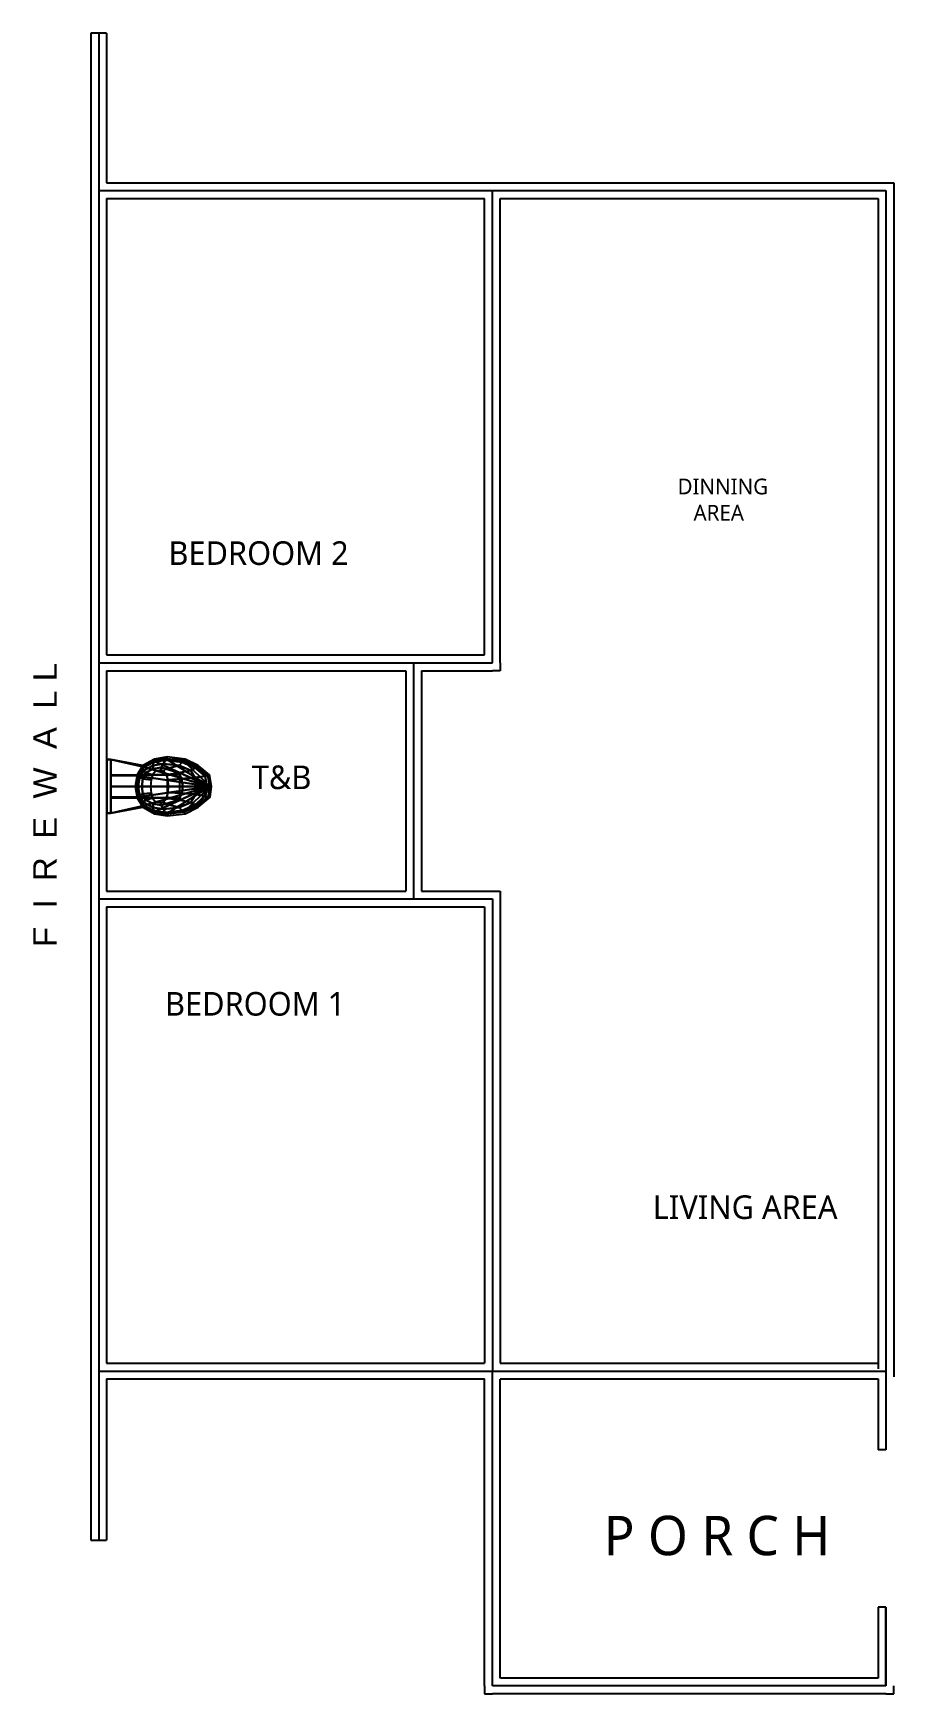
# Model space of a CAD drawing. Header units: millimetres. Extents: x 18078 to 182092, y 10648 to 75430.
# Drawn here: x 28132 to 33598, y 64880 to 75430 of the extents above; entities that cross this region are included whole.
import ezdxf

# ---------------------------------------------------------------- set-up
doc = ezdxf.new("R2010")
doc.units = ezdxf.units.MM
doc.linetypes.add('HIDDEN2', pattern=[4.7625, 3.175, -1.5875])
doc.layers.add('A-Roof-Slab', color=12, linetype='Continuous', lineweight=35)
doc.styles.add('Annotative', font='romans.shx')
doc.styles.add('RomanS', font='romans.shx')

msp = doc.modelspace()

# ---------------------------------------------------------------- texts
at = {"insert": (32224.9, 72600.5, 300), "char_height": 100, "attachment_point": 1, "style": 'RomanS'}
msp.add_mtext_dynamic_manual_height_columns('{\\fSegoe UI Black|b0|i0|c0|p34;DINNING\\P   AREA}', width=2392.512, gutter_width=1250, heights=[0], dxfattribs=at)
at = {"attachment_point": 1, "style": 'Annotative'}
for s, insert, char_height, width in [('{\\fSegoe UI Black|b0|i0|c0|p34;BEDROOM 2}', (28990.9, 72202.1, 300), 150, 1390.131), ('{\\fSegoe UI Black|b0|i0|c0|p34;T&B}', (29520.2, 70777.8, 300), 150, 1390.131), ('{\\fSegoe UI Black|b0|i0|c0|p34;BEDROOM 1}', (28969, 69338.7, 300), 150, 1577), ('{\\fSegoe UI Black|b0|i0|c0|p34;LIVING AREA}', (32067.6, 68046.9, 300), 150, 2032.808), ('{\\fSegoe UI Black|b0|i0|c0|p34;P O R C H}', (31755, 66010.8, 300), 250, 1854)]:
    msp.add_mtext(s, dxfattribs=dict(at, insert=insert, char_height=char_height, width=width))
at = {"layer": 'A-Roof-Slab', "color": 7, "lineweight": -2, "insert": (28131.9, 69625), "char_height": 150, "attachment_point": 1, "rotation": 90, "style": 'RomanS'}
msp.add_mtext_dynamic_manual_height_columns('{\\fSwis721 Blk BT|b0|i0|c0|p34;\\C9;\\c13289671;F  I  R  E  W  A  L L}', width=2187.825, gutter_width=1250, heights=[198.3], dxfattribs=at)

# ---------------------------------------------------------------- blocks, each defined once
blk = doc.blocks.new('M_BATH_TOIL_3D TOILET - FLUSH VALVE_M')
at = {"color": 0, "linetype": 'ByBlock', "lineweight": -2}
for points in [[(0, -171.146848, 415), (25.402105, -171.146848, 415), (25.402105, 171.146848, 415), (0, 171.146848, 415)], [(25.402105, 171.146848, 365.2), (25.402105, 171.146848, 83), (0, 171.146848, 83), (0, 171.146848, 365.2)], [(0, 171.146848, 415), (25.402105, 171.146848, 415), (25.402105, 171.146848, 365.2), (0, 171.146848, 365.2)], [(0, 171.146848, 83), (0, -171.146848, 83), (0, -171.146848, 415), (0, 171.146848, 415)], [(231.056996, 123.616472, 415), (25.402105, 171.146848, 415), (25.402105, 68.054097, 415), (197.761025, 68.054097, 415)], [(25.402105, 70.354066, 83), (25.402105, 171.146848, 83), (25.402105, 171.146848, 365.2), (25.402105, 74.176808, 365.2)], [(25.402105, 171.146848, 415), (231.056996, 123.616472, 415), (228.777578, 132.835551, 365.2), (25.402105, 171.146848, 365.2)], [(197.761025, 66.99125, 415), (231.056996, 122.553625, 415), (228.777578, 131.848953, 365.2), (193.8599, 72.288128, 365.2)], [(197.824834, 64.31771, 315.4), (195.671681, 69.115983, 365.2), (229.039159, 125.764735, 365.2), (229.063939, 117.06888, 315.4)], [(235.543637, 101.553739, 265.6), (209.385931, 55.783643, 265.6), (197.824834, 64.31771, 315.4), (229.063939, 117.06888, 315.4)], [(302.191542, 160.621201, 415), (302.68574, 172.857625, 365.2), (228.777578, 131.848953, 365.2), (231.056996, 122.553625, 415)], [(229.063939, 117.06888, 315.4), (229.039159, 125.764735, 365.2), (300.495658, 164.727211, 365.2), (297.176119, 153.306916, 315.4)], [(297.176119, 153.306916, 315.4), (296.176263, 133.246616, 265.6), (235.543637, 101.553739, 265.6), (229.063939, 117.06888, 315.4)], [(296.176263, 133.246616, 265.6), (295.803641, 111.920571, 224.1), (247.009847, 85.034227, 224.1), (235.543637, 101.553739, 265.6)], [(295.803641, 111.920571, 224.1), (309.603867, 96.652106, 207.5), (291.634613, 72.373409, 207.5), (247.009847, 85.034227, 224.1)], [(346.003775, 120.248609, 224.1), (295.803641, 111.920571, 224.1), (296.176263, 133.246616, 265.6), (361.787831, 143.823006, 265.6)], [(345.591052, 102.761081, 207.5), (309.603867, 96.652106, 207.5), (295.803641, 111.920571, 224.1), (346.003775, 120.248609, 224.1)], [(361.787831, 143.823006, 265.6), (296.176263, 133.246616, 265.6), (297.176119, 153.306916, 315.4), (371.832231, 165.552449, 315.4)], [(300.495658, 164.727211, 365.2), (378.847078, 177.86898, 365.2), (371.832231, 165.552449, 315.4), (297.176119, 153.306916, 315.4)], [(383.72152, 186.666909, 365.2), (302.68574, 172.857625, 365.2), (302.191542, 160.621201, 415), (380.507567, 173.537121, 415)], [(376.203908, 111.920571, 224.1), (361.578237, 96.652106, 207.5), (345.591052, 102.761081, 207.5), (346.003775, 120.248609, 224.1)], [(460.699399, 133.246616, 265.6), (376.203908, 111.920571, 224.1), (346.003775, 120.248609, 224.1), (361.787831, 143.823006, 265.6)], [(379.547491, 72.373409, 207.5), (361.578237, 96.652106, 207.5), (376.203908, 111.920571, 224.1), (458.297702, 85.034227, 224.1)], [(479.788342, 153.306916, 315.4), (460.699399, 133.246616, 265.6), (361.787831, 143.823006, 265.6), (371.832231, 165.552449, 315.4)], [(371.832231, 165.552449, 315.4), (378.847078, 177.86898, 365.2), (486.395354, 167.83408, 365.2), (479.788342, 153.306916, 315.4)], [(458.297702, 85.034227, 224.1), (376.203908, 111.920571, 224.1), (460.699399, 133.246616, 265.6), (534.632025, 101.553739, 265.6)], [(492.123592, 160.621201, 415), (498.0573, 172.857625, 365.2), (383.72152, 186.666909, 365.2), (380.507567, 173.537121, 415)], [(534.632025, 101.553739, 265.6), (460.699399, 133.246616, 265.6), (479.788342, 153.306916, 315.4), (561.200522, 117.06888, 315.4)], [(486.395354, 167.83408, 365.2), (570.254996, 125.764735, 365.2), (561.200522, 117.06888, 315.4), (479.788342, 153.306916, 315.4)], [(580.265462, 131.848953, 365.2), (498.0573, 172.857625, 365.2), (492.123592, 160.621201, 415), (576.558138, 122.553625, 415)], [(625.739627, 64.31771, 315.4), (560.789732, 55.783643, 265.6), (534.632025, 101.553739, 265.6), (561.200522, 117.06888, 315.4)], [(625.739627, 64.31771, 315.4), (561.200522, 117.06888, 315.4), (570.254996, 125.764735, 365.2), (641.922475, 69.115983, 365.2)], [(653.48314, 72.288128, 365.2), (580.265462, 131.848953, 365.2), (576.558138, 122.553625, 415), (643.154109, 66.99125, 415)], [(198.775406, 74.351248, 365.2), (198.775406, 70.354066, 83), (25.402105, 70.354066, 83), (25.402105, 74.176808, 365.2)], [(25.402105, 68.054097, 415), (25.402105, -0.531424, 415), (185.721086, -0.531424, 415), (197.761025, 68.054097, 415)], [(181.166238, -0.493299, 365.2), (185.721086, -0.531424, 415), (197.761025, 66.99125, 415), (193.8599, 72.288128, 365.2)], [(183.55523, -0.02604, 365.2), (195.671681, 69.115983, 365.2), (197.824834, 64.31771, 315.4), (186.495919, 0.019188, 315.4)], [(197.824834, -64.279334, 315.4), (195.671681, -69.168063, 365.2), (183.55523, -0.02604, 365.2), (186.495919, 0.019188, 315.4)], [(197.824834, 64.31771, 315.4), (209.385931, 55.783643, 265.6), (199.820123, -0.493299, 265.6), (186.495919, 0.019188, 315.4)], [(199.820123, -0.493299, 265.6), (209.385931, -56.77024, 265.6), (197.824834, -64.279334, 315.4), (186.495919, 0.019188, 315.4)], [(203.820303, 74.389624, 315.4), (203.820303, 71.305362, 83), (198.781878, 71.305362, 83), (198.775406, 74.389624, 365.2)], [(209.385931, 55.783643, 265.6), (229.292689, 47.716985, 224.1), (222.573762, 0.019188, 224.1), (199.820123, -0.493299, 265.6)], [(222.573762, 0.019188, 224.1), (229.292689, -47.678609, 224.1), (209.385931, -56.77024, 265.6), (199.820123, -0.493299, 265.6)], [(219.655319, 71.305362, 83), (203.820303, 71.305362, 83), (203.820303, 74.389624, 315.4), (219.607287, 74.389624, 265.6)], [(247.009847, 85.034227, 224.1), (229.292689, 47.716985, 224.1), (209.385931, 55.783643, 265.6), (235.543637, 101.553739, 265.6)], [(241.858825, 74.389624, 224.1), (241.858825, 71.305362, 83), (219.655319, 71.305362, 83), (219.607287, 74.389624, 265.6)], [(229.292689, 47.716985, 224.1), (281.568176, 41.105177, 207.5), (277.569395, -0.988919, 207.5), (222.573762, 0.019188, 224.1)], [(277.569395, -0.988919, 207.5), (281.568176, -43.083016, 207.5), (229.292689, -47.678609, 224.1), (222.573762, 0.019188, 224.1)], [(291.634613, 72.373409, 207.5), (281.568176, 41.105177, 207.5), (229.292689, 47.716985, 224.1), (247.009847, 85.034227, 224.1)], [(291.634613, 71.278252, 83), (241.858825, 71.305362, 83), (241.858825, 74.389624, 224.1), (291.634613, 74.389624, 207.5)], [(463.263203, 74.389624, 224.1), (386.427572, 71.001084, 83), (291.634613, 71.278252, 83), (291.634613, 74.389624, 207.5)], [(476.01486, 47.716985, 224.1), (389.613928, 41.105177, 207.5), (379.547491, 72.373409, 207.5), (458.297702, 85.034227, 224.1)], [(463.263203, 74.389624, 224.1), (463.263203, -74.389624, 224.1), (386.427572, -70.559022, 83), (386.427572, 71.001084, 83)], [(393.612708, -0.988919, 207.5), (389.613928, 41.105177, 207.5), (476.01486, 47.716985, 224.1), (482.733787, 0.019188, 224.1)], [(477.921684, -43.66231, 224.1), (390.907233, -39.065768, 207.5), (393.612708, -0.988919, 207.5), (482.733787, 0.019188, 224.1)], [(560.789732, 55.783643, 265.6), (476.01486, 47.716985, 224.1), (458.297702, 85.034227, 224.1), (534.632025, 101.553739, 265.6)], [(482.733787, 0.019188, 224.1), (476.01486, 47.716985, 224.1), (560.789732, 55.783643, 265.6), (570.35554, -0.493299, 265.6)], [(563.310525, -52.35942, 265.6), (477.921684, -43.66231, 224.1), (482.733787, 0.019188, 224.1), (570.35554, -0.493299, 265.6)], [(570.35554, -0.493299, 265.6), (560.789732, 55.783643, 265.6), (625.739627, 64.31771, 315.4), (637.068542, 0.019188, 315.4)], [(570.35554, -0.493299, 265.6), (637.068542, 0.019188, 315.4), (628.682244, -59.310353, 315.4), (563.310525, -52.35942, 265.6)], [(654.038925, -0.02604, 365.2), (637.068542, 0.019188, 315.4), (625.739627, 64.31771, 315.4), (641.922475, 69.115983, 365.2)], [(628.682244, -59.310353, 315.4), (637.068542, 0.019188, 315.4), (654.038925, -0.02604, 365.2), (641.922475, -69.168063, 365.2)], [(655.194048, -0.531424, 415), (666.176802, -0.493299, 365.2), (653.48314, 72.288128, 365.2), (643.154109, 66.99125, 415)], [(25.402105, -68.054097, 415), (197.761025, -68.054097, 415), (185.721086, -0.531424, 415), (25.402105, -0.531424, 415)], [(231.056996, -123.616472, 415), (197.761025, -68.054097, 415), (25.402105, -68.054097, 415), (25.402105, -171.146848, 415)], [(25.402105, -70.354066, 83), (25.402105, -74.176808, 365.2), (25.402105, -171.146848, 365.2), (25.402105, -171.146848, 83)], [(198.775406, -74.351248, 365.2), (25.402105, -74.176808, 365.2), (25.402105, -70.354066, 83), (198.775406, -70.354066, 83)], [(197.761025, -68.054097, 415), (185.721086, -0.531424, 415), (181.166238, -0.493299, 365.2), (193.8599, -73.274726, 365.2)], [(228.777578, -132.835551, 365.2), (231.056996, -123.616472, 415), (197.761025, -68.054097, 415), (193.8599, -73.274726, 365.2)], [(229.039159, -125.816815, 365.2), (195.671681, -69.168063, 365.2), (197.824834, -64.279334, 315.4), (229.063939, -117.030503, 315.4)], [(197.824834, -64.279334, 315.4), (209.385931, -56.77024, 265.6), (235.543637, -102.540336, 265.6), (229.063939, -117.030503, 315.4)], [(203.898255, -70.354066, 83), (203.820303, -74.351248, 315.4), (198.775406, -74.351248, 365.2), (198.775406, -70.354066, 83)], [(219.607287, -74.351248, 265.6), (203.820303, -74.351248, 315.4), (203.898255, -70.354066, 83), (219.607287, -70.440169, 83)], [(209.385931, -56.77024, 265.6), (229.292689, -47.678609, 224.1), (247.009847, -84.995851, 224.1), (235.543637, -102.540336, 265.6)], [(242.040768, -70.559022, 83), (241.858825, -74.351248, 224.1), (219.607287, -74.351248, 265.6), (219.607287, -70.440169, 83)], [(235.543637, -102.540336, 265.6), (296.176263, -134.233214, 265.6), (297.176119, -153.26854, 315.4), (229.063939, -117.030503, 315.4)], [(229.292689, -47.678609, 224.1), (281.568176, -43.083016, 207.5), (291.634613, -74.351248, 207.5), (247.009847, -84.995851, 224.1)], [(247.009847, -84.995851, 224.1), (295.803641, -111.882195, 224.1), (296.176263, -134.233214, 265.6), (235.543637, -102.540336, 265.6)], [(291.634613, -74.351248, 207.5), (241.858825, -74.351248, 224.1), (242.040768, -70.559022, 83), (291.831534, -70.559022, 83)], [(291.634613, -74.351248, 207.5), (309.603867, -98.629944, 207.5), (295.803641, -111.882195, 224.1), (247.009847, -84.995851, 224.1)], [(291.634613, -74.351248, 207.5), (291.831534, -70.559022, 83), (379.33431, -70.559022, 83), (379.547491, -74.351248, 207.5)], [(295.803641, -111.882195, 224.1), (309.603867, -98.629944, 207.5), (345.591052, -104.738919, 207.5), (346.003775, -120.210233, 224.1)], [(345.591052, -104.738919, 207.5), (361.578237, -98.629944, 207.5), (376.203908, -111.882195, 224.1), (346.003775, -120.210233, 224.1)], [(376.203908, -111.882195, 224.1), (361.578237, -98.629944, 207.5), (379.547491, -74.351248, 207.5), (458.297702, -84.995851, 224.1)], [(460.699399, -134.233214, 265.6), (376.203908, -111.882195, 224.1), (458.297702, -84.995851, 224.1), (534.632025, -102.540336, 265.6)], [(463.263203, -74.389624, 224.1), (379.547491, -74.351248, 207.5), (379.33431, -70.559022, 83), (386.427572, -70.559022, 83)], [(379.547491, -74.351248, 207.5), (390.907233, -39.065768, 207.5), (477.921684, -43.66231, 224.1), (458.297702, -84.995851, 224.1)], [(458.297702, -84.995851, 224.1), (477.921684, -43.66231, 224.1), (563.310525, -52.35942, 265.6), (534.632025, -102.540336, 265.6)], [(534.632025, -102.540336, 265.6), (561.200522, -117.030503, 315.4), (479.788342, -153.26854, 315.4), (460.699399, -134.233214, 265.6)], [(628.682244, -59.310353, 315.4), (561.200522, -117.030503, 315.4), (534.632025, -102.540336, 265.6), (563.310525, -52.35942, 265.6)], [(628.682244, -59.310353, 315.4), (641.922475, -69.168063, 365.2), (570.254996, -125.816815, 365.2), (561.200522, -117.030503, 315.4)], [(580.265462, -132.835551, 365.2), (656.793758, -67.62764, 365.2), (646.266448, -62.860406, 415), (576.558138, -123.616472, 415)], [(656.793758, -67.62764, 365.2), (666.176802, -0.493299, 365.2), (655.194048, -0.531424, 415), (646.266448, -62.860406, 415)], [(0, -171.146848, 415), (0, -171.146848, 365.2), (25.402105, -171.146848, 365.2), (25.402105, -171.146848, 415)], [(25.402105, -171.146848, 365.2), (0, -171.146848, 365.2), (0, -171.146848, 83), (25.402105, -171.146848, 83)], [(25.402105, -171.146848, 415), (25.402105, -171.146848, 365.2), (228.777578, -132.835551, 365.2), (231.056996, -123.616472, 415)], [(302.191542, -161.684049, 415), (231.056996, -123.616472, 415), (228.777578, -132.835551, 365.2), (302.68574, -173.844223, 365.2)], [(297.176119, -153.26854, 315.4), (300.495658, -164.779291, 365.2), (229.039159, -125.816815, 365.2), (229.063939, -117.030503, 315.4)], [(296.176263, -134.233214, 265.6), (295.803641, -111.882195, 224.1), (346.003775, -120.210233, 224.1), (361.787831, -144.809603, 265.6)], [(361.787831, -144.809603, 265.6), (371.832231, -165.514073, 315.4), (297.176119, -153.26854, 315.4), (296.176263, -134.233214, 265.6)], [(378.847078, -177.921061, 365.2), (300.495658, -164.779291, 365.2), (297.176119, -153.26854, 315.4), (371.832231, -165.514073, 315.4)], [(383.72152, -187.653506, 365.2), (380.507567, -174.599968, 415), (302.191542, -161.684049, 415), (302.68574, -173.844223, 365.2)], [(346.003775, -120.210233, 224.1), (376.203908, -111.882195, 224.1), (460.699399, -134.233214, 265.6), (361.787831, -144.809603, 265.6)], [(479.788342, -153.26854, 315.4), (371.832231, -165.514073, 315.4), (361.787831, -144.809603, 265.6), (460.699399, -134.233214, 265.6)], [(479.788342, -153.26854, 315.4), (490.498497, -164.779291, 365.2), (378.847078, -177.921061, 365.2), (371.832231, -165.514073, 315.4)], [(492.123592, -161.684049, 415), (380.507567, -174.599968, 415), (383.72152, -187.653506, 365.2), (498.0573, -173.844223, 365.2)], [(570.254996, -125.816815, 365.2), (490.498497, -164.779291, 365.2), (479.788342, -153.26854, 315.4), (561.200522, -117.030503, 315.4)], [(580.265462, -132.835551, 365.2), (576.558138, -123.616472, 415), (492.123592, -161.684049, 415), (498.0573, -173.844223, 365.2)]]:
    blk.add_3dface(points, dxfattribs=at)
at = {"color": 0, "linetype": 'ByBlock', "lineweight": -2, "invisible_edges": 8}
blk.add_3dface([(204.515925, 78.263432, 415), (185.721086, -0.531424, 415), (185.721086, -0.531424, 415), (204.515925, -79.326279, 415)], dxfattribs=at)
at = {"color": 0, "linetype": 'ByBlock', "lineweight": -2}
mesh = blk.add_polyface(dxfattribs=at)
corners = [(655.194048, -0.531424, 415), (643.154109, 66.99125, 415), (576.558138, 122.553625, 415), (492.123592, 160.621201, 415), (380.507567, 173.537121, 415), (302.191542, 160.621201, 415), (231.056996, 123.616472, 415), (197.761025, 66.99125, 415), (185.721086, -0.531424, 415), (197.761025, -68.054097, 415), (231.056996, -123.616472, 415), (302.191542, -161.684049, 415), (380.507567, -174.599968, 415), (492.123592, -161.684049, 415), (576.558138, -123.616472, 415), (646.266448, -62.860406, 415)]
mesh.append_faces([[corners[k] for k in face] for face in [(0, 14, 15)]], dxfattribs={"vtx0": -1, "color": 0})
mesh.append_faces([[corners[k] for k in face] for face in [(0, 3, 4), (0, 4, 5), (0, 5, 6), (0, 6, 7), (0, 7, 8), (0, 8, 9), (0, 9, 10), (0, 10, 11), (0, 11, 12), (0, 12, 13), (0, 13, 14)]], dxfattribs={"vtx0": -1, "vtx2": -1, "color": 0})
mesh.append_faces([[corners[k] for k in face] for face in [(0, 1, 2, 3)]], dxfattribs={"vtx3": -1, "color": 0})

# ---------------------------------------------------------------- linework, layer by layer
for p, q in [((28498.4, 75430.2, 300), (28498.4, 65855.2, 300)), ((28598.4, 75430.2, 300), (28498.4, 75430.2, 300)), ((28548.4, 75430.2, 300), (28548.4, 65855.2, 300)), ((28598.4, 75430.2, 300), (28598.4, 74480.2, 300)), ((28548.4, 74430.2, 300), (33548.4, 74430.2, 300)), ((28598.4, 74480.2, 300), (33548.4, 74480.2, 300)), ((28598.4, 74380.2, 300), (28598.4, 71480.2, 300)), ((28598.4, 74380.2, 300), (30998.4, 74380.2, 300)), ((30998.4, 71480.2, 300), (30998.4, 74380.2, 300)), ((31048.4, 71430.2, 300), (31048.4, 74430.2, 300)), ((31098.4, 74380.2, 300), (33498.4, 74380.2, 300)), ((31098.4, 71430.2, 300), (31098.4, 74380.2, 300)), ((33498.4, 74380.2, 300), (33498.4, 66980.2, 300)), ((33548.4, 74480.2, 300), (33598.4, 74480.2, 300)), ((33548.4, 74430.2, 300), (33548.4, 66930.2, 300)), ((33548.4, 74394.1), (33548.4, 66894.1)), ((33598.4, 74480.2, 300), (33598.4, 74430.2, 300)), ((33598.4, 74430.2, 300), (33598.4, 66930.2, 300)), ((33598.4, 74430.2, 300), (33598.4, 66930.2, 300)), ((33598.4, 74394.1), (33598.4, 66894.1)), ((33598.4, 74394.1), (33598.4, 66894.1)), ((33498.4, 74344.1), (33498.4, 66944.1)), ((31048.4, 71430.2, 300), (31048.4, 71630.2, 300)), ((31048.4, 71625.2, 300), (31048.4, 71630.2, 300)), ((28548.4, 71430.2, 300), (31048.4, 71430.2, 300)), ((28598.4, 71480.2, 300), (30998.4, 71480.2, 300)), ((30548.4, 71430.2, 300), (30548.4, 69930.2, 300)), ((31098.4, 71430.2, 300), (31098.4, 71380.2, 300)), ((28598.4, 71380.2, 300), (28598.4, 69980.2, 300)), ((28598.4, 71380.2, 300), (30498.4, 71380.2, 300)), ((30498.4, 71380.2, 300), (30498.4, 69980.2, 300)), ((30598.4, 71380.2, 300), (31048.4, 71380.2, 300)), ((30598.4, 71380.2, 300), (30598.4, 69980.2, 300)), ((31098.4, 71380.2, 300), (31048.4, 71380.2, 300)), ((28598.4, 69980.2, 300), (30498.4, 69980.2, 300)), ((30598.4, 69980.2, 300), (31048.4, 69980.2, 300)), ((31048.4, 69980.2, 300), (31098.4, 69980.2, 300)), ((31098.4, 69980.2, 300), (31098.4, 69930.2, 300)), ((28548.4, 69930.2, 300), (31048.4, 69930.2, 300)), ((28598.4, 69880.2, 300), (28598.4, 66980.2, 300)), ((28598.4, 69880.2, 300), (30998.4, 69880.2, 300)), ((30998.4, 69880.2, 300), (30998.4, 66980.2, 300)), ((31048.4, 69930.2, 300), (31048.4, 66930.2, 300)), ((31098.4, 69930.2, 300), (31098.4, 66980.2, 300)), ((28548.4, 66930.2, 300), (33548.4, 66930.2, 300)), ((28598.4, 66980.2, 300), (30998.4, 66980.2, 300)), ((31048.4, 64930.2, 300), (31048.4, 66930.2, 300)), ((31098.4, 66980.2, 300), (33498.4, 66980.2, 300)), ((33548.4, 66930.2, 300), (33548.4, 66430.2, 300)), ((33548.4, 66930.2, 300), (33548.4, 66430.2, 300)), ((28598.4, 66880.2, 300), (28598.4, 65855.2, 300)), ((28598.4, 66880.2, 300), (30998.4, 66880.2, 300)), ((31098.4, 66880.2, 300), (33498.4, 66880.2, 300)), ((33548.4, 66430.2, 300), (33498.4, 66430.2, 300)), ((28498.4, 65855.2, 300), (28598.4, 65855.2, 300)), ((33548.4, 65430.2, 300), (33498.4, 65430.2, 300)), ((33548.4, 65430.2, 300), (33548.4, 64930.2, 300)), ((33548.4, 64930.2, 300), (33548.4, 65430.2, 300)), ((30998.4, 64930.2, 300), (30998.4, 64880.2, 300)), ((33548.4, 64930.2, 300), (31048.4, 64930.2, 300)), ((33598.4, 64880.2, 300), (33598.4, 64930.2, 300)), ((30998.4, 64880.2, 300), (31048.4, 64880.2, 300)), ((33548.4, 64880.2, 300), (33598.4, 64880.2, 300))]:
    msp.add_line(p, q)
at = {"linetype": 'HIDDEN2'}
for p, q in [((30998.4, 64930.2, 300), (30998.4, 66880.2, 300)), ((31098.4, 64980.2, 300), (31098.4, 66880.2, 300)), ((33498.4, 66880.2, 300), (33498.4, 66430.2, 300)), ((33498.4, 65430.2, 300), (33498.4, 64980.2, 300)), ((33498.4, 64980.2, 300), (31098.4, 64980.2, 300)), ((33548.4, 64880.2, 300), (31048.4, 64880.2, 300))]:
    msp.add_line(p, q, dxfattribs=at)

# ---------------------------------------------------------------- block references
at = {"color": 7}
msp.add_blockref('M_BATH_TOIL_3D TOILET - FLUSH VALVE_M', (28598.6, 70645.3), dxfattribs=at)

msp.set_redraw_order([(e.dxf.handle, doc.entitydb.next_handle()) for e in msp.query("TEXT MTEXT ATTDEF DIMENSION ARC_DIMENSION")])  # texts and dimensions are drawn at this point

doc.saveas('drawing.dxf')
